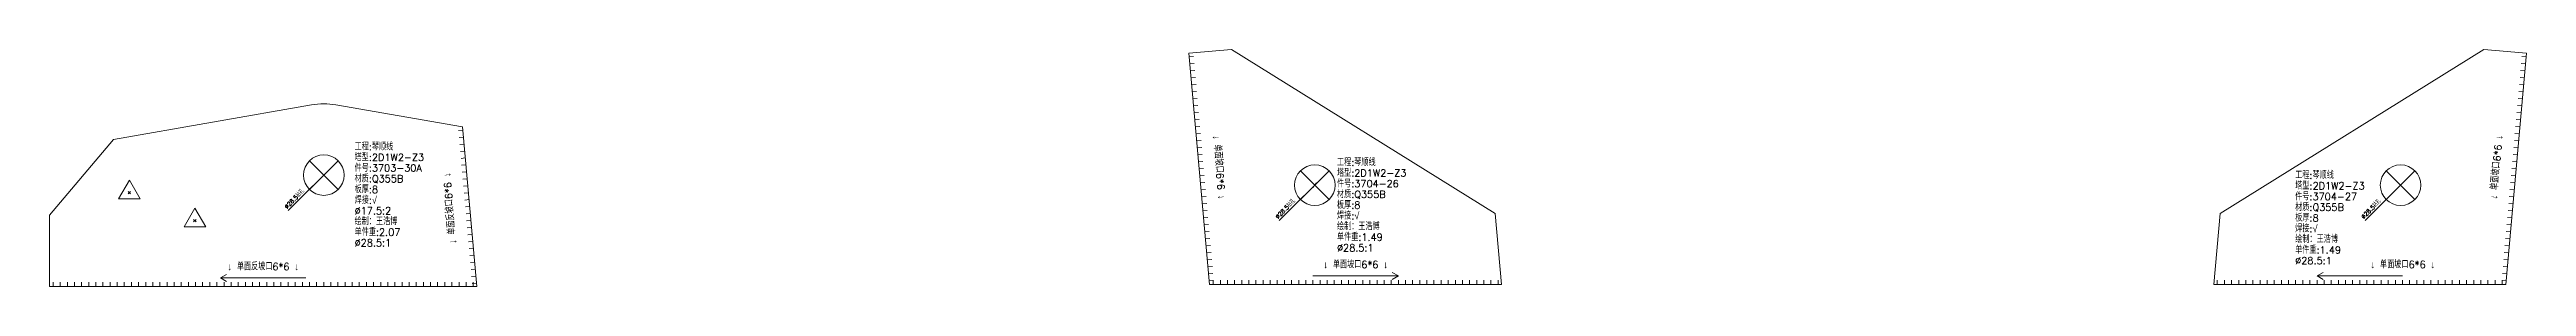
# Model space of a CAD drawing. Extents: x -580 to 8755, y 0 to 14723.
# Drawn here: x 4680 to 6419, y 666 to 833 of the extents above; entities that cross this region are included whole.
import ezdxf
from ezdxf.enums import TextEntityAlignment as Align

# ---------------------------------------------------------------- set-up
doc = ezdxf.new("R2010")
doc.units = 0
doc.header["$MEASUREMENT"] = 0
doc.layers.add('1', color=7, linetype='CONTINUOUS', lineweight=25)
doc.styles.get("Standard").update_dxf_attribs({"font": 'simplex.shx', "width": 0.7, "height": 3, "bigfont": 'gbhzfs.shx'})

msp = doc.modelspace()

# ---------------------------------------------------------------- texts
at = {"layer": '1', "color": 7, "linetype": 'Continuous', "lineweight": 18}
for s, p in [('工程:琴顺线', (4894.18309, 760.59303)), ('件号:3703-30A', (4894.18309, 745.59303)), ('塔型:2D1W2-Z3', (4894.18309, 753.09303)), ('塔型:2D1W2-Z3', (5583.94102, 742.09303)), ('工程:琴顺线', (5583.94102, 749.59303)), ('材质:Q355B', (4894.18309, 738.09303)), ('板厚:8', (4894.18309, 730.59303)), ('材质:Q355B', (5583.94102, 727.09303)), ('件号:3704-26', (5583.94102, 734.59303)), ('件号:3704-27', (6256.73316, 725.61511)), ('塔型:2D1W2-Z3', (6256.73316, 733.11511)), ('工程:琴顺线', (6256.73316, 740.61511)), ('绘制：王浩博', (4894.18309, 708.09303)), ('焊接:√', (4894.18309, 723.09303)), ('%%c17.5:2', (4894.18309, 715.59303)), ('板厚:8', (5583.94102, 719.59303)), ('焊接:√', (5583.94102, 712.09303)), ('材质:Q355B', (6256.73316, 718.11511)), ('板厚:8', (6256.73316, 710.61511)), ('单件重:2.07', (4894.18309, 700.59303)), ('%%c28.5:1', (4894.18309, 693.09303)), ('绘制：王浩博', (5583.94102, 704.59303)), ('单件重:1.49', (5583.94102, 697.09303)), ('%%c28.5:1', (5583.94102, 689.59303)), ('绘制：王浩博', (6256.73316, 695.61511)), ('焊接:√', (6256.73316, 703.11511)), ('单件重:1.49', (6256.73316, 688.11511)), ('%%c28.5:1', (6256.73316, 680.61511))]:
    msp.add_text(s, height=5, dxfattribs=at).set_placement(p, align=Align.BOTTOM_LEFT)
for s, rotation, p in [('↓ 单面坡口6*6 ↓', 275, (5497.23637, 749.92323)), ('↓ 单面坡口6*6 ↓', 85, (6401.86883, 749.92323)), ('↓ 单面反坡口6*6 ↓', 95, (4965.01104, 721.65132))]:
    msp.add_text(s, height=5, rotation=rotation, dxfattribs=at).set_placement(p, align=Align.BOTTOM_CENTER)
for p in [(4847.30763, 720.09968), (5543.09676, 713.03149), (6305.4503, 713.03149)]:
    msp.add_text('%%c28.5钻孔', height=3, rotation=45, dxfattribs=at).set_placement(p, align=Align.BOTTOM_LEFT)
for s, p in [('↓ 单面反坡口6*6 ↓', (4830, 676.44168)), ('↓ 单面坡口6*6 ↓', (5597.0526, 677.85589)), ('↓ 单面坡口6*6 ↓', (6332.28271, 677.85589))]:
    msp.add_text(s, height=5, dxfattribs=at).set_placement(p, align=Align.BOTTOM_CENTER)

# ---------------------------------------------------------------- linework, layer by layer
at = {"layer": '1', "color": 7, "linetype": 'Continuous', "lineweight": 18}
for p, q in [((5509.8802, 832.88336), (5480, 830.20497)), ((5480, 830.20497), (5494.5526, 667.85589)), ((5695.08861, 717.65622), (5509.8802, 832.88336)), ((6389.225, 832.88336), (6204.01659, 717.65622)), ((6419.1052, 830.20497), (6389.225, 832.88336)), ((6404.5526, 667.85589), (6419.1052, 830.20497)), ((4864.00433, 793.92956), (4724.86532, 769.68689)), ((4969.94221, 778.64656), (4881.06986, 793.94674)), ((4724.86532, 769.68689), (4680, 716.44168)), ((4980, 666.44168), (4969.94221, 778.64656)), ((4882.66297, 754.74791), (4847.66119, 719.74612)), ((5578.4521, 747.67972), (5543.45031, 712.67794)), ((6340.80564, 747.67972), (6305.80385, 712.67793)), ((4680, 716.44168), (4680, 666.44168)), ((5699.5526, 667.85589), (5695.08861, 717.65622)), ((6204.01659, 717.65622), (6199.5526, 667.85589)), ((4680, 666.44168), (4980, 666.44168)), ((5494.5526, 667.85589), (5699.5526, 667.85589)), ((6199.5526, 667.85589), (6404.5526, 667.85589))]:
    msp.add_line(p, q, dxfattribs=at)
at = {"layer": '1', "color": 7, "linetype": 'Continuous', "lineweight": 13}
for p, q in [((5480.2205, 827.74513), (5483.20851, 828.01297)), ((5480.66148, 822.82546), (5483.6495, 823.0933)), ((5481.10247, 817.9058), (5484.09049, 818.17363)), ((6418.00273, 817.9058), (6415.01471, 818.17363)), ((6418.44372, 822.82546), (6415.4557, 823.0933)), ((6418.8847, 827.74513), (6415.89668, 828.01297)), ((5481.54346, 812.98613), (5484.53148, 813.25397)), ((5481.98445, 808.06646), (5484.97247, 808.3343)), ((5482.42543, 803.14679), (5485.41345, 803.41463)), ((6416.67976, 803.14679), (6413.69174, 803.41463)), ((6417.12075, 808.06646), (6414.13273, 808.3343)), ((6417.56174, 812.98613), (6414.57372, 813.25397)), ((5482.86642, 798.22712), (5485.85444, 798.49496)), ((5483.30741, 793.30745), (5486.29543, 793.57529)), ((5483.7484, 788.38778), (5486.73642, 788.65562)), ((5484.18939, 783.46811), (5487.17741, 783.73595)), ((6414.91581, 783.46811), (6411.92779, 783.73595)), ((6415.3568, 788.38778), (6412.36878, 788.65562)), ((6415.79779, 793.30745), (6412.80977, 793.57529)), ((6416.23878, 798.22712), (6413.25076, 798.49496)), ((4970.16086, 776.20732), (4967.17284, 775.93948)), ((4970.59816, 771.32885), (4967.61014, 771.06101)), ((4971.03545, 766.45038), (4968.04743, 766.18254)), ((5484.63037, 778.54844), (5487.61839, 778.81628)), ((5485.07136, 773.62878), (5488.05938, 773.89661)), ((5485.51235, 768.70911), (5488.50037, 768.97695)), ((6413.59285, 768.70911), (6410.60483, 768.97695)), ((6414.03384, 773.62878), (6411.04582, 773.89661)), ((6414.47482, 778.54844), (6411.48681, 778.81628)), ((4862.51195, 734.59689), (4882.66145, 754.74639)), ((4882.66145, 734.59689), (4862.51195, 754.74639)), ((4971.47275, 761.5719), (4968.48473, 761.30406)), ((4971.91004, 756.69343), (4968.92202, 756.42559)), ((4972.34734, 751.81496), (4969.35932, 751.54712)), ((5485.95334, 763.78944), (5488.94136, 764.05728)), ((5486.39432, 758.86977), (5489.38234, 759.13761)), ((5486.83531, 753.9501), (5489.82333, 754.21794)), ((5487.2763, 749.03043), (5490.26432, 749.29827)), ((6411.8289, 749.03043), (6408.84088, 749.29827)), ((6412.26989, 753.9501), (6409.28187, 754.21794)), ((6412.71087, 758.86977), (6409.72285, 759.13761)), ((6413.15186, 763.78944), (6410.16384, 764.05728)), ((4736.07715, 741.02974), (4728.49965, 727.90474)), ((4735.20215, 731.40474), (4736.95215, 733.15474)), ((4736.95215, 731.40474), (4735.20215, 733.15474)), ((4743.65465, 727.90474), (4736.07715, 741.02974)), ((4972.78463, 746.93648), (4969.79661, 746.66864)), ((4973.22193, 742.05801), (4970.23391, 741.79017)), ((4973.65922, 737.17954), (4970.6712, 736.9117)), ((4974.09652, 732.30106), (4971.1085, 732.03323)), ((5487.71729, 744.11076), (5490.70531, 744.3786)), ((5488.15828, 739.19109), (5491.1463, 739.45893)), ((5488.59926, 734.27142), (5491.58728, 734.53926)), ((5558.30108, 727.5287), (5578.45058, 747.6782)), ((5578.45058, 727.5287), (5558.30108, 747.6782)), ((6320.65462, 727.5287), (6340.80412, 747.6782)), ((6340.80412, 727.5287), (6320.65462, 747.6782)), ((6410.50593, 734.27142), (6407.51791, 734.53926)), ((6410.94692, 739.19109), (6407.9589, 739.45893)), ((6411.38791, 744.11076), (6408.39989, 744.3786)), ((4728.49965, 727.90474), (4743.65465, 727.90474)), ((4782.06105, 721.39617), (4774.48355, 708.27117)), ((4781.18605, 711.77117), (4782.93605, 713.52117)), ((4782.93605, 711.77117), (4781.18605, 713.52117)), ((4789.63855, 708.27117), (4782.06105, 721.39617)), ((4974.53381, 727.42259), (4971.54579, 727.15475)), ((4974.97111, 722.54412), (4971.98309, 722.27628)), ((4975.4084, 717.66565), (4972.42038, 717.39781)), ((5489.04025, 729.35175), (5492.02827, 729.61959)), ((5489.48124, 724.43209), (5492.46926, 724.69993)), ((5489.92223, 719.51242), (5492.91025, 719.78026)), ((5490.36321, 714.59275), (5493.35123, 714.86059)), ((6408.74198, 714.59275), (6405.75396, 714.86059)), ((6409.18297, 719.51242), (6406.19495, 719.78026)), ((6409.62396, 724.43209), (6406.63594, 724.69993)), ((6410.06495, 729.35175), (6407.07693, 729.61959)), ((4774.48355, 708.27117), (4789.63855, 708.27117)), ((4975.8457, 712.78717), (4972.85768, 712.51933)), ((4976.28299, 707.9087), (4973.29497, 707.64086)), ((4976.72029, 703.03023), (4973.73227, 702.76239)), ((4977.15758, 698.15175), (4974.16956, 697.88392)), ((5490.8042, 709.67308), (5493.79222, 709.94092)), ((5491.24519, 704.75341), (5494.23321, 705.02125)), ((5491.68618, 699.83374), (5494.6742, 700.10158)), ((6407.41902, 699.83374), (6404.431, 700.10158)), ((6407.86001, 704.75341), (6404.87199, 705.02125)), ((6408.301, 709.67308), (6405.31298, 709.94092)), ((4977.59488, 693.27328), (4974.60686, 693.00544)), ((4978.03217, 688.39481), (4975.04415, 688.12697)), ((4978.46947, 683.51634), (4975.48145, 683.2485)), ((4978.90676, 678.63786), (4975.91874, 678.37002)), ((5492.12717, 694.91407), (5495.11519, 695.18191)), ((5492.56815, 689.9944), (5495.55617, 690.26224)), ((5493.00914, 685.07473), (5495.99716, 685.34257)), ((5493.45013, 680.15507), (5496.43815, 680.42291)), ((6405.65507, 680.15507), (6402.66705, 680.42291)), ((6406.09606, 685.07473), (6403.10804, 685.34257)), ((6406.53704, 689.9944), (6403.54902, 690.26224)), ((6406.97803, 694.91407), (6403.99001, 695.18191)), ((4682.5, 666.44168), (4682.5, 669.44168)), ((4687.5, 666.44168), (4687.5, 669.44168)), ((4692.5, 666.44168), (4692.5, 669.44168)), ((4697.5, 666.44168), (4697.5, 669.44168)), ((4702.5, 666.44168), (4702.5, 669.44168)), ((4707.5, 666.44168), (4707.5, 669.44168)), ((4712.5, 666.44168), (4712.5, 669.44168)), ((4717.5, 666.44168), (4717.5, 669.44168)), ((4722.5, 666.44168), (4722.5, 669.44168)), ((4727.5, 666.44168), (4727.5, 669.44168)), ((4732.5, 666.44168), (4732.5, 669.44168)), ((4737.5, 666.44168), (4737.5, 669.44168)), ((4742.5, 666.44168), (4742.5, 669.44168)), ((4747.5, 666.44168), (4747.5, 669.44168)), ((4752.5, 666.44168), (4752.5, 669.44168)), ((4757.5, 666.44168), (4757.5, 669.44168)), ((4762.5, 666.44168), (4762.5, 669.44168)), ((4767.5, 666.44168), (4767.5, 669.44168)), ((4772.5, 666.44168), (4772.5, 669.44168)), ((4777.5, 666.44168), (4777.5, 669.44168)), ((4782.5, 666.44168), (4782.5, 669.44168)), ((4787.5, 666.44168), (4787.5, 669.44168)), ((4792.5, 666.44168), (4792.5, 669.44168)), ((4797.5, 666.44168), (4797.5, 669.44168)), ((4804.33013, 674.94168), (4800, 672.44168)), ((4860, 672.44168), (4800, 672.44168)), ((4804.33013, 669.94168), (4800, 672.44168)), ((4802.5, 666.44168), (4802.5, 669.44168)), ((4807.5, 666.44168), (4807.5, 669.44168)), ((4812.5, 666.44168), (4812.5, 669.44168)), ((4817.5, 666.44168), (4817.5, 669.44168)), ((4822.5, 666.44168), (4822.5, 669.44168)), ((4827.5, 666.44168), (4827.5, 669.44168)), ((4832.5, 666.44168), (4832.5, 669.44168)), ((4837.5, 666.44168), (4837.5, 669.44168)), ((4842.5, 666.44168), (4842.5, 669.44168)), ((4847.5, 666.44168), (4847.5, 669.44168)), ((4852.5, 666.44168), (4852.5, 669.44168)), ((4857.5, 666.44168), (4857.5, 669.44168)), ((4862.5, 666.44168), (4862.5, 669.44168)), ((4867.5, 666.44168), (4867.5, 669.44168)), ((4872.5, 666.44168), (4872.5, 669.44168)), ((4877.5, 666.44168), (4877.5, 669.44168)), ((4882.5, 666.44168), (4882.5, 669.44168)), ((4887.5, 666.44168), (4887.5, 669.44168)), ((4892.5, 666.44168), (4892.5, 669.44168)), ((4897.5, 666.44168), (4897.5, 669.44168)), ((4902.5, 666.44168), (4902.5, 669.44168)), ((4907.5, 666.44168), (4907.5, 669.44168)), ((4912.5, 666.44168), (4912.5, 669.44168)), ((4917.5, 666.44168), (4917.5, 669.44168)), ((4922.5, 666.44168), (4922.5, 669.44168)), ((4927.5, 666.44168), (4927.5, 669.44168)), ((4932.5, 666.44168), (4932.5, 669.44168)), ((4937.5, 666.44168), (4937.5, 669.44168)), ((4942.5, 666.44168), (4942.5, 669.44168)), ((4947.5, 666.44168), (4947.5, 669.44168)), ((4952.5, 666.44168), (4952.5, 669.44168)), ((4957.5, 666.44168), (4957.5, 669.44168)), ((4962.5, 666.44168), (4962.5, 669.44168)), ((4967.5, 666.44168), (4967.5, 669.44168)), ((4972.5, 666.44168), (4972.5, 669.44168)), ((4979.34406, 673.75939), (4976.35604, 673.49155)), ((4979.78135, 668.88092), (4976.79333, 668.61308)), ((4977.5, 666.44168), (4977.5, 669.44168)), ((5493.89112, 675.2354), (5496.87914, 675.50324)), ((5494.33211, 670.31573), (5497.32012, 670.58357)), ((5497.0526, 667.85589), (5497.0526, 670.85589)), ((5502.0526, 667.85589), (5502.0526, 670.85589)), ((5507.0526, 667.85589), (5507.0526, 670.85589)), ((5512.0526, 667.85589), (5512.0526, 670.85589)), ((5517.0526, 667.85589), (5517.0526, 670.85589)), ((5522.0526, 667.85589), (5522.0526, 670.85589)), ((5527.0526, 667.85589), (5527.0526, 670.85589)), ((5532.0526, 667.85589), (5532.0526, 670.85589)), ((5537.0526, 667.85589), (5537.0526, 670.85589)), ((5542.0526, 667.85589), (5542.0526, 670.85589)), ((5547.0526, 667.85589), (5547.0526, 670.85589)), ((5552.0526, 667.85589), (5552.0526, 670.85589)), ((5557.0526, 667.85589), (5557.0526, 670.85589)), ((5562.0526, 667.85589), (5562.0526, 670.85589)), ((5567.0526, 673.85589), (5627.0526, 673.85589)), ((5567.0526, 667.85589), (5567.0526, 670.85589)), ((5572.0526, 667.85589), (5572.0526, 670.85589)), ((5577.0526, 667.85589), (5577.0526, 670.85589)), ((5582.0526, 667.85589), (5582.0526, 670.85589)), ((5587.0526, 667.85589), (5587.0526, 670.85589)), ((5592.0526, 667.85589), (5592.0526, 670.85589)), ((5597.0526, 667.85589), (5597.0526, 670.85589)), ((5602.0526, 667.85589), (5602.0526, 670.85589)), ((5607.0526, 667.85589), (5607.0526, 670.85589)), ((5612.0526, 667.85589), (5612.0526, 670.85589)), ((5617.0526, 667.85589), (5617.0526, 670.85589)), ((5622.0526, 667.85589), (5622.0526, 670.85589)), ((5622.72247, 676.35589), (5627.0526, 673.85589)), ((5622.72247, 671.35589), (5627.0526, 673.85589)), ((5627.0526, 667.85589), (5627.0526, 670.85589)), ((5632.0526, 667.85589), (5632.0526, 670.85589)), ((5637.0526, 667.85589), (5637.0526, 670.85589)), ((5642.0526, 667.85589), (5642.0526, 670.85589)), ((5647.0526, 667.85589), (5647.0526, 670.85589)), ((5652.0526, 667.85589), (5652.0526, 670.85589)), ((5657.0526, 667.85589), (5657.0526, 670.85589)), ((5662.0526, 667.85589), (5662.0526, 670.85589)), ((5667.0526, 667.85589), (5667.0526, 670.85589)), ((5672.0526, 667.85589), (5672.0526, 670.85589)), ((5677.0526, 667.85589), (5677.0526, 670.85589)), ((5682.0526, 667.85589), (5682.0526, 670.85589)), ((5687.0526, 667.85589), (5687.0526, 670.85589)), ((5692.0526, 667.85589), (5692.0526, 670.85589)), ((5697.0526, 667.85589), (5697.0526, 670.85589)), ((6202.0526, 667.85589), (6202.0526, 670.85589)), ((6207.0526, 667.85589), (6207.0526, 670.85589)), ((6212.0526, 667.85589), (6212.0526, 670.85589)), ((6217.0526, 667.85589), (6217.0526, 670.85589)), ((6222.0526, 667.85589), (6222.0526, 670.85589)), ((6227.0526, 667.85589), (6227.0526, 670.85589)), ((6232.0526, 667.85589), (6232.0526, 670.85589)), ((6237.0526, 667.85589), (6237.0526, 670.85589)), ((6242.0526, 667.85589), (6242.0526, 670.85589)), ((6247.0526, 667.85589), (6247.0526, 670.85589)), ((6252.0526, 667.85589), (6252.0526, 670.85589)), ((6257.0526, 667.85589), (6257.0526, 670.85589)), ((6262.0526, 667.85589), (6262.0526, 670.85589)), ((6267.0526, 667.85589), (6267.0526, 670.85589)), ((6276.38273, 676.35589), (6272.0526, 673.85589)), ((6332.0526, 673.85589), (6272.0526, 673.85589)), ((6276.38273, 671.35589), (6272.0526, 673.85589)), ((6272.0526, 667.85589), (6272.0526, 670.85589)), ((6277.0526, 667.85589), (6277.0526, 670.85589)), ((6282.0526, 667.85589), (6282.0526, 670.85589)), ((6287.0526, 667.85589), (6287.0526, 670.85589)), ((6292.0526, 667.85589), (6292.0526, 670.85589)), ((6297.0526, 667.85589), (6297.0526, 670.85589)), ((6302.0526, 667.85589), (6302.0526, 670.85589)), ((6307.0526, 667.85589), (6307.0526, 670.85589)), ((6312.0526, 667.85589), (6312.0526, 670.85589)), ((6317.0526, 667.85589), (6317.0526, 670.85589)), ((6322.0526, 667.85589), (6322.0526, 670.85589)), ((6327.0526, 667.85589), (6327.0526, 670.85589)), ((6332.0526, 667.85589), (6332.0526, 670.85589)), ((6337.0526, 667.85589), (6337.0526, 670.85589)), ((6342.0526, 667.85589), (6342.0526, 670.85589)), ((6347.0526, 667.85589), (6347.0526, 670.85589)), ((6352.0526, 667.85589), (6352.0526, 670.85589)), ((6357.0526, 667.85589), (6357.0526, 670.85589)), ((6362.0526, 667.85589), (6362.0526, 670.85589)), ((6367.0526, 667.85589), (6367.0526, 670.85589)), ((6372.0526, 667.85589), (6372.0526, 670.85589)), ((6377.0526, 667.85589), (6377.0526, 670.85589)), ((6382.0526, 667.85589), (6382.0526, 670.85589)), ((6387.0526, 667.85589), (6387.0526, 670.85589)), ((6392.0526, 667.85589), (6392.0526, 670.85589)), ((6397.0526, 667.85589), (6397.0526, 670.85589)), ((6404.77309, 670.31573), (6401.78507, 670.58357)), ((6402.0526, 667.85589), (6402.0526, 670.85589)), ((6405.21408, 675.2354), (6402.22606, 675.50324))]:
    msp.add_line(p, q, dxfattribs=at)
at = {"layer": '1', "color": 9, "linetype": 'Continuous', "lineweight": 18}
for p, q in [((5566.96161, 739.01767), (5569.79004, 736.18924)), ((5569.65813, 739.13828), (5567.09352, 736.06863))]:
    msp.add_line(p, q, dxfattribs=at)
at = {"layer": '1', "color": 7, "linetype": 'Continuous', "lineweight": 13}
for centre in [(4872.5867, 744.67164), (5568.37583, 737.60345), (6330.72937, 737.60345)]:
    msp.add_circle(centre, 14.25, dxfattribs=at)
at = {"layer": '1', "color": 7, "linetype": 'Continuous', "lineweight": 18}
msp.add_arc((4872.58671, 744.67161), 50.00003, 80.23177333, 99.88362039, dxfattribs=at)

msp.set_redraw_order([(e.dxf.handle, doc.entitydb.next_handle()) for e in msp.query("TEXT MTEXT ATTDEF DIMENSION ARC_DIMENSION")])  # texts and dimensions are drawn at this point

doc.saveas('drawing.dxf')
